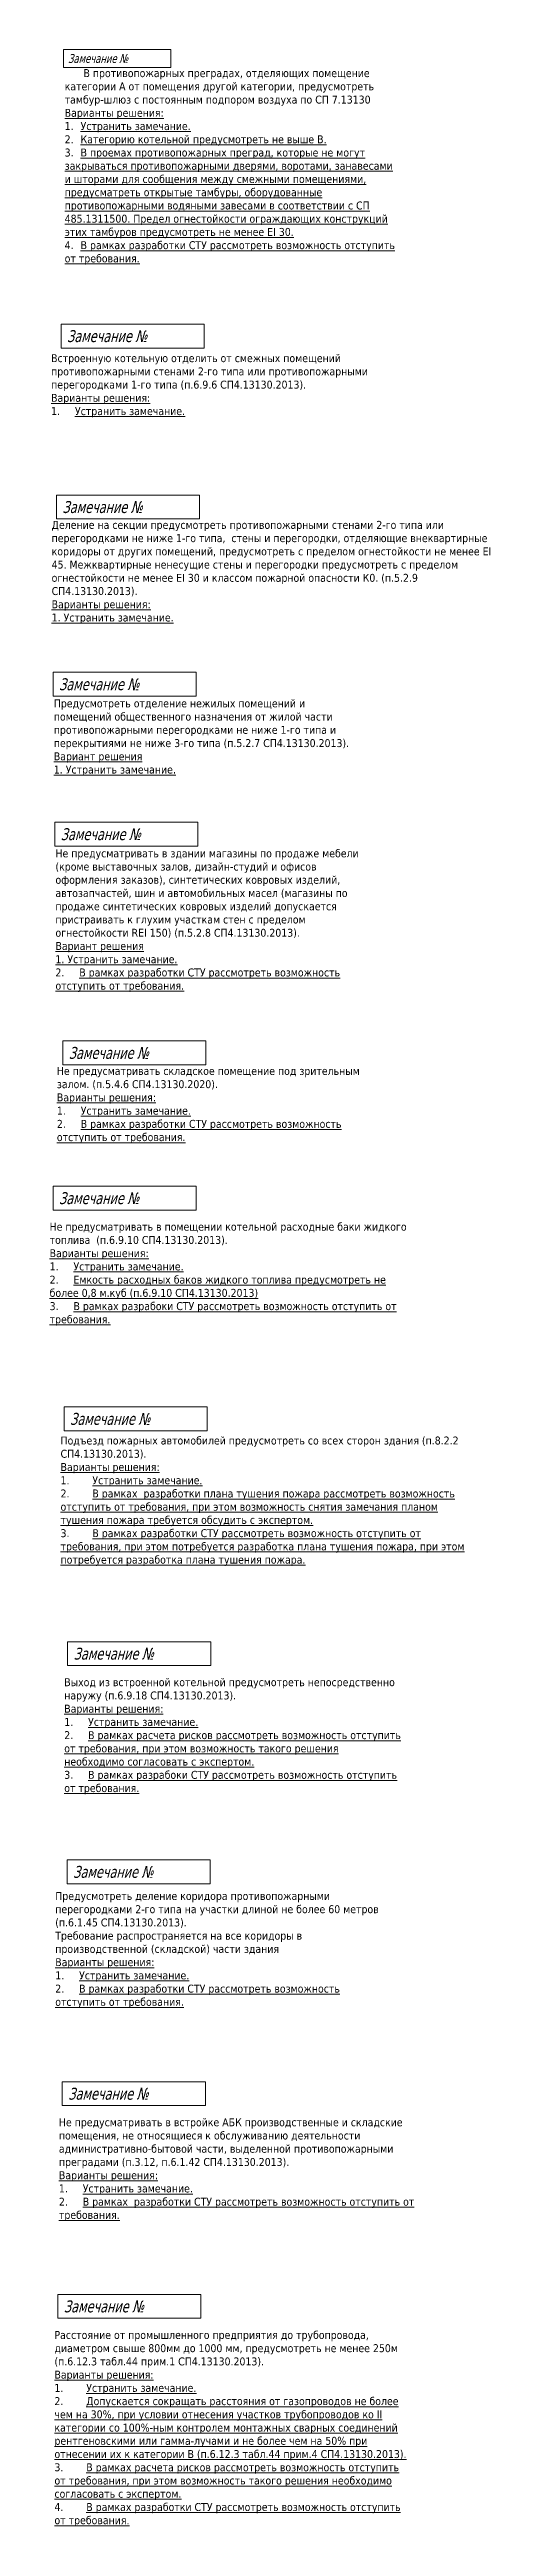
# Model space of a CAD drawing. Header units: millimetres. Extents: x -204396 to 1997851, y -2958255 to 237418.
# Drawn here: x 399117 to 432376, y -1859755 to -1672558 of the extents above; entities that cross this region are included whole.
import ezdxf

# ---------------------------------------------------------------- set-up
doc = ezdxf.new("R2010")
doc.units = ezdxf.units.MM
doc.layers.add('экспертиза', color=1, linetype='Continuous', lineweight=0)
doc.styles.add('ЭКСПЕРТИЗА', font='tahoma.ttf')

msp = doc.modelspace()

# ---------------------------------------------------------------- texts
at = {"layer": 'экспертиза', "lineweight": 0, "ltscale": 100, "style": 'ЭКСПЕРТИЗА', "oblique": 14.99998, "width": 0.8}
msp.add_text('Замечание №', height=675, dxfattribs=at).set_placement((400507, -1673570))
at = {"layer": 'экспертиза', "lineweight": 0, "style": 'ЭКСПЕРТИЗА', "oblique": 14.99998, "width": 0.8}
for p in [(400428, -1694667), (400084, -1707583), (399829, -1720975), (399952, -1732309), (400560, -1748838), (399824, -1759817), (400660, -1776498), (400928, -1794242), (400891, -1810734), (400525, -1827500), (400189, -1843574)]:
    msp.add_text('Замечание №', height=900, dxfattribs=at).set_placement(p)
at = {"layer": 'экспертиза', "lineweight": 0, "ltscale": 100, "char_height": 600, "attachment_point": 1, "style": 'ЭКСПЕРТИЗА'}
for s, insert, width in [('\\pi1417.5,t600;В противопожарных преградах, отделяющих помещение категории А от помещения другой категории, предусмотреть тамбур-шлюз с постоянным подпором воздуха по СП 7.13130 \\P\\pi0,t1200;{\\L\\C6;Варианты решения:\\P\\l1.^I\\LУстранить замечание.\\P\\A1;\\l2.^I\\LКатегорию котельной предусмотреть не выше В.\\A0;\\P\\l3.^I\\LВ проемах противопожарных преград, которые не могут закрываться противопожарными дверями, воротами, занавесами и шторами для сообщения между смежными помещениями, предусматреть открытые тамбуры, оборудованные противопожарными водяными завесами в соответствии с СП 485.1311500. Предел огнестойкости ограждающих конструкций этих тамбуров предусмотреть не менее EI 30.} {\\L\\C6;\\P\\l4.^I\\LВ рамках разработки СТУ рассмотреть возможность отступить от требования.}', (400253, -1674040), 25338.67), ('\\A1;\\pt1200;Встроенную котельную отделить от смежных помещений противопожарными стенами 2-го типа или противопожарными перегородками 1-го типа (п.6.9.6 СП4.13130.2013).\\P{\\L\\C6;Варианты решения:\\P\\pt1800;\\l1.^I\\LУстранить замечание.}', (399229, -1695582), 25282.34), ('Деление на секции предусмотреть противопожарными стенами 2-го типа или перегородками не ниже 1-го типа,  стены и перегородки, отделяющие внеквартирные коридоры от других помещений, предусмотреть с пределом огнестойкости не менее EI 45. Межквартирные ненесущие стены и перегородки предусмотреть с пределом огнестойкости не менее EI 30 и классом пожарной опасности К0. (п.5.2.9 СП4.13130.2013).\\P{\\L\\C6;Варианты решения:\\P1. Устранить замечание.}', (399269, -1708183), 33960.79), ('\\pt1200;Не предусматривать складское помещение под зрительным залом. (п.5.4.6 СП4.13130.2020).{\\L\\C6;\\PВарианты решения:\\P\\pt1800;\\l1.^I\\LУстранить замечание.\\P\\l2.^I\\LВ рамках разработки СТУ рассмотреть возможность отступить от требования.}', (399664, -1749452), 25338.67), ('\\A1;\\pt1200;Не предусматривать в помещении котельной {\\A0;расходные баки жидкого топлива } (п.6.9.10 СП4.13130.2013).\\P{\\L\\C6;Варианты решения:\\P\\pt1800;\\l1.^I\\LУстранить замечание.\\P\\l2.^I\\LЕмкость расходных \\A0;баков жидкого топлива\\A1; предусмотреть не более 0,8 м.куб (п.6.9.10 СП4.13130.2013)\\P\\l3.^I\\LВ рамках разрабоки СТУ рассмотреть возможность отступить от требования.}', (399117, -1761224), 27610.35), ('Подъезд пожарных автомобилей предусмотреть со всех сторон здания (п.8.2.2 СП4.13130.2013).\\P{\\L\\C6;Варианты решения:\\P\\l1.^I\\LУстранить замечание.\\P\\l2.^I\\LВ рамках  разработки плана тушения пожара рассмотреть возможность отступить от требования, при этом возможность снятия замечания планом тушения пожара требуется обсудить с экспертом.\\P\\l3.^I\\LВ рамках разработки СТУ рассмотреть возможность отступить от требования, при этом потребуется разработка плана тушения пожара, при этом потребуется разработка плана тушения пожара.}', (399942, -1777384), 31005.15), ('\\A1;\\pt1200;Выход из встроенной котельной предусмотреть непосредственно наружу (п.6.9.18 СП4.13130.2013).\\P{\\L\\C6;Варианты решения:\\P\\pt1800;\\l1.^I\\LУстранить замечание.\\P\\A0;\\l2.^I\\LВ рамках расчета рисков рассмотреть возможность отступить от требования, при этом возможность такого решения необходимо согласовать с экспертом.\\A1;\\P\\l3.^I\\LВ рамках разрабоки СТУ рассмотреть возможность отступить от требования.}', (400221, -1795649), 25338.67), ('Предусмотреть деление коридора противопожарными перегородками 2-го типа на участки длиной не более 60 метров ({\\A1;п.6.1.45 СП4.13130.2013}).\\PТребование распространяется на все коридоры в производственной (складской) части здания\\P{\\L\\C6;Варианты решения: \\P\\pt1800;\\l1.^I\\LУстранить замечание.\\P\\l2.^I\\LВ рамках разработки СТУ рассмотреть возможность отступить от требования. }', (399542, -1811805), 25154.37), ('\\pt1200;Не предусматривать в встройке АБК производственные и складские помещения, не относящиеся к обслуживанию деятельности административно-бытовой части, выделенной противопожарными преградами (п.3.12, п.6.1.42 СП4.13130.2013).\\P{\\L\\C6;Варианты решения:\\P\\pt1800;\\l1.^I\\LУстранить замечание.\\P\\l2.^I\\LВ рамках  разработки СТУ рассмотреть возможность отступить от требования.}', (399818, -1828908), 26817.33), ('Расстояние от промышленного предприятия до трубопровода, диаметром свыше 800мм до 1000 мм, предусмотреть не менее 250м (п.6.12.3 табл.44 прим.1 СП4.13130.2013).\\P{\\L\\C6;Варианты решения:\\P\\l1.^I\\LУстранить замечание.\\P\\l2.^I\\LДопускается сокращать расстояния от газопроводов не более чем на 30%, при условии отнесения участков трубопроводов ко II категории со 100%-ным контролем монтажных сварных соединений рентгеновскими или гамма-лучами и не более чем на 50% при отнесении их к категории В (п.6.12.3 табл.44 прим.4 СП4.13130.2013).\\P\\l3.^I\\LВ рамках расчета рисков рассмотреть возможность отступить от требования, при этом возможность такого решения необходимо согласовать с экспертом.\\P\\l4.^I\\LВ рамках разработки СТУ рассмотреть возможность отступить от требования.}', (399482, -1844981), 26817.33)]:
    msp.add_mtext(s, dxfattribs=dict(at, insert=insert, width=width))
at = {"layer": 'экспертиза', "lineweight": 0, "char_height": 600, "width": 22991.53, "attachment_point": 1, "style": 'ЭКСПЕРТИЗА'}
for s, insert in [('Предусмотреть отделение нежилых помещений и помещений общественного назначения от жилой части противопожарными перегородками не ниже 1-го типа и перекрытиями не ниже 3-го типа (п.5.2.7 СП4.13130.2013).\\P{\\L\\C6;Вариант решения \\P1. Устранить замечание.}', (399434, -1721672)), ('Не предусматривать в здании магазины по продаже мебели (кроме выставочных залов, дизайн-студий и офисов оформления заказов), синтетических ковровых изделий, автозапчастей, шин и автомобильных масел (магазины по продаже синтетических ковровых изделий допускается пристраивать к глухим участкам стен с пределом огнестойкости REI 150) (п.5.2.8 СП4.13130.2013).\\P{\\L\\C6;Вариант решения \\P1. Устранить замечание.\\P\\pt1800;\\l2.^I\\LВ рамках разработки СТУ рассмотреть возможность отступить от требования.}', (399557, -1733006))]:
    msp.add_mtext(s, dxfattribs=dict(at, insert=insert))

# ---------------------------------------------------------------- linework, layer by layer
at = {"layer": 'экспертиза', "lineweight": 0}
for points in [[(400169, -1672558), (408269, -1672558), (408269, -1673908), (400169, -1673908), (400169, -1672558)], [(399978, -1693317), (410778, -1693317), (410778, -1695117), (399978, -1695117), (399978, -1693317)], [(399634, -1706233), (410434, -1706233), (410434, -1708033), (399634, -1708033), (399634, -1706233)], [(399379, -1719625), (410179, -1719625), (410179, -1721425), (399379, -1721425), (399379, -1719625)], [(399502, -1730959), (410302, -1730959), (410302, -1732759), (399502, -1732759), (399502, -1730959)], [(400110, -1747488), (410910, -1747488), (410910, -1749288), (400110, -1749288), (400110, -1747488)], [(399374, -1758467), (410174, -1758467), (410174, -1760267), (399374, -1760267), (399374, -1758467)], [(400210, -1775148), (411010, -1775148), (411010, -1776948), (400210, -1776948), (400210, -1775148)], [(400478, -1792892), (411278, -1792892), (411278, -1794692), (400478, -1794692), (400478, -1792892)], [(400441, -1809384), (411241, -1809384), (411241, -1811184), (400441, -1811184), (400441, -1809384)], [(400075, -1826150), (410875, -1826150), (410875, -1827950), (400075, -1827950), (400075, -1826150)], [(399739, -1842224), (410539, -1842224), (410539, -1844024), (399739, -1844024), (399739, -1842224)]]:
    msp.add_lwpolyline(points, dxfattribs=at)

msp.set_redraw_order([(e.dxf.handle, doc.entitydb.next_handle()) for e in msp.query("TEXT MTEXT ATTDEF DIMENSION ARC_DIMENSION")])  # texts and dimensions are drawn at this point

doc.saveas('drawing.dxf')
